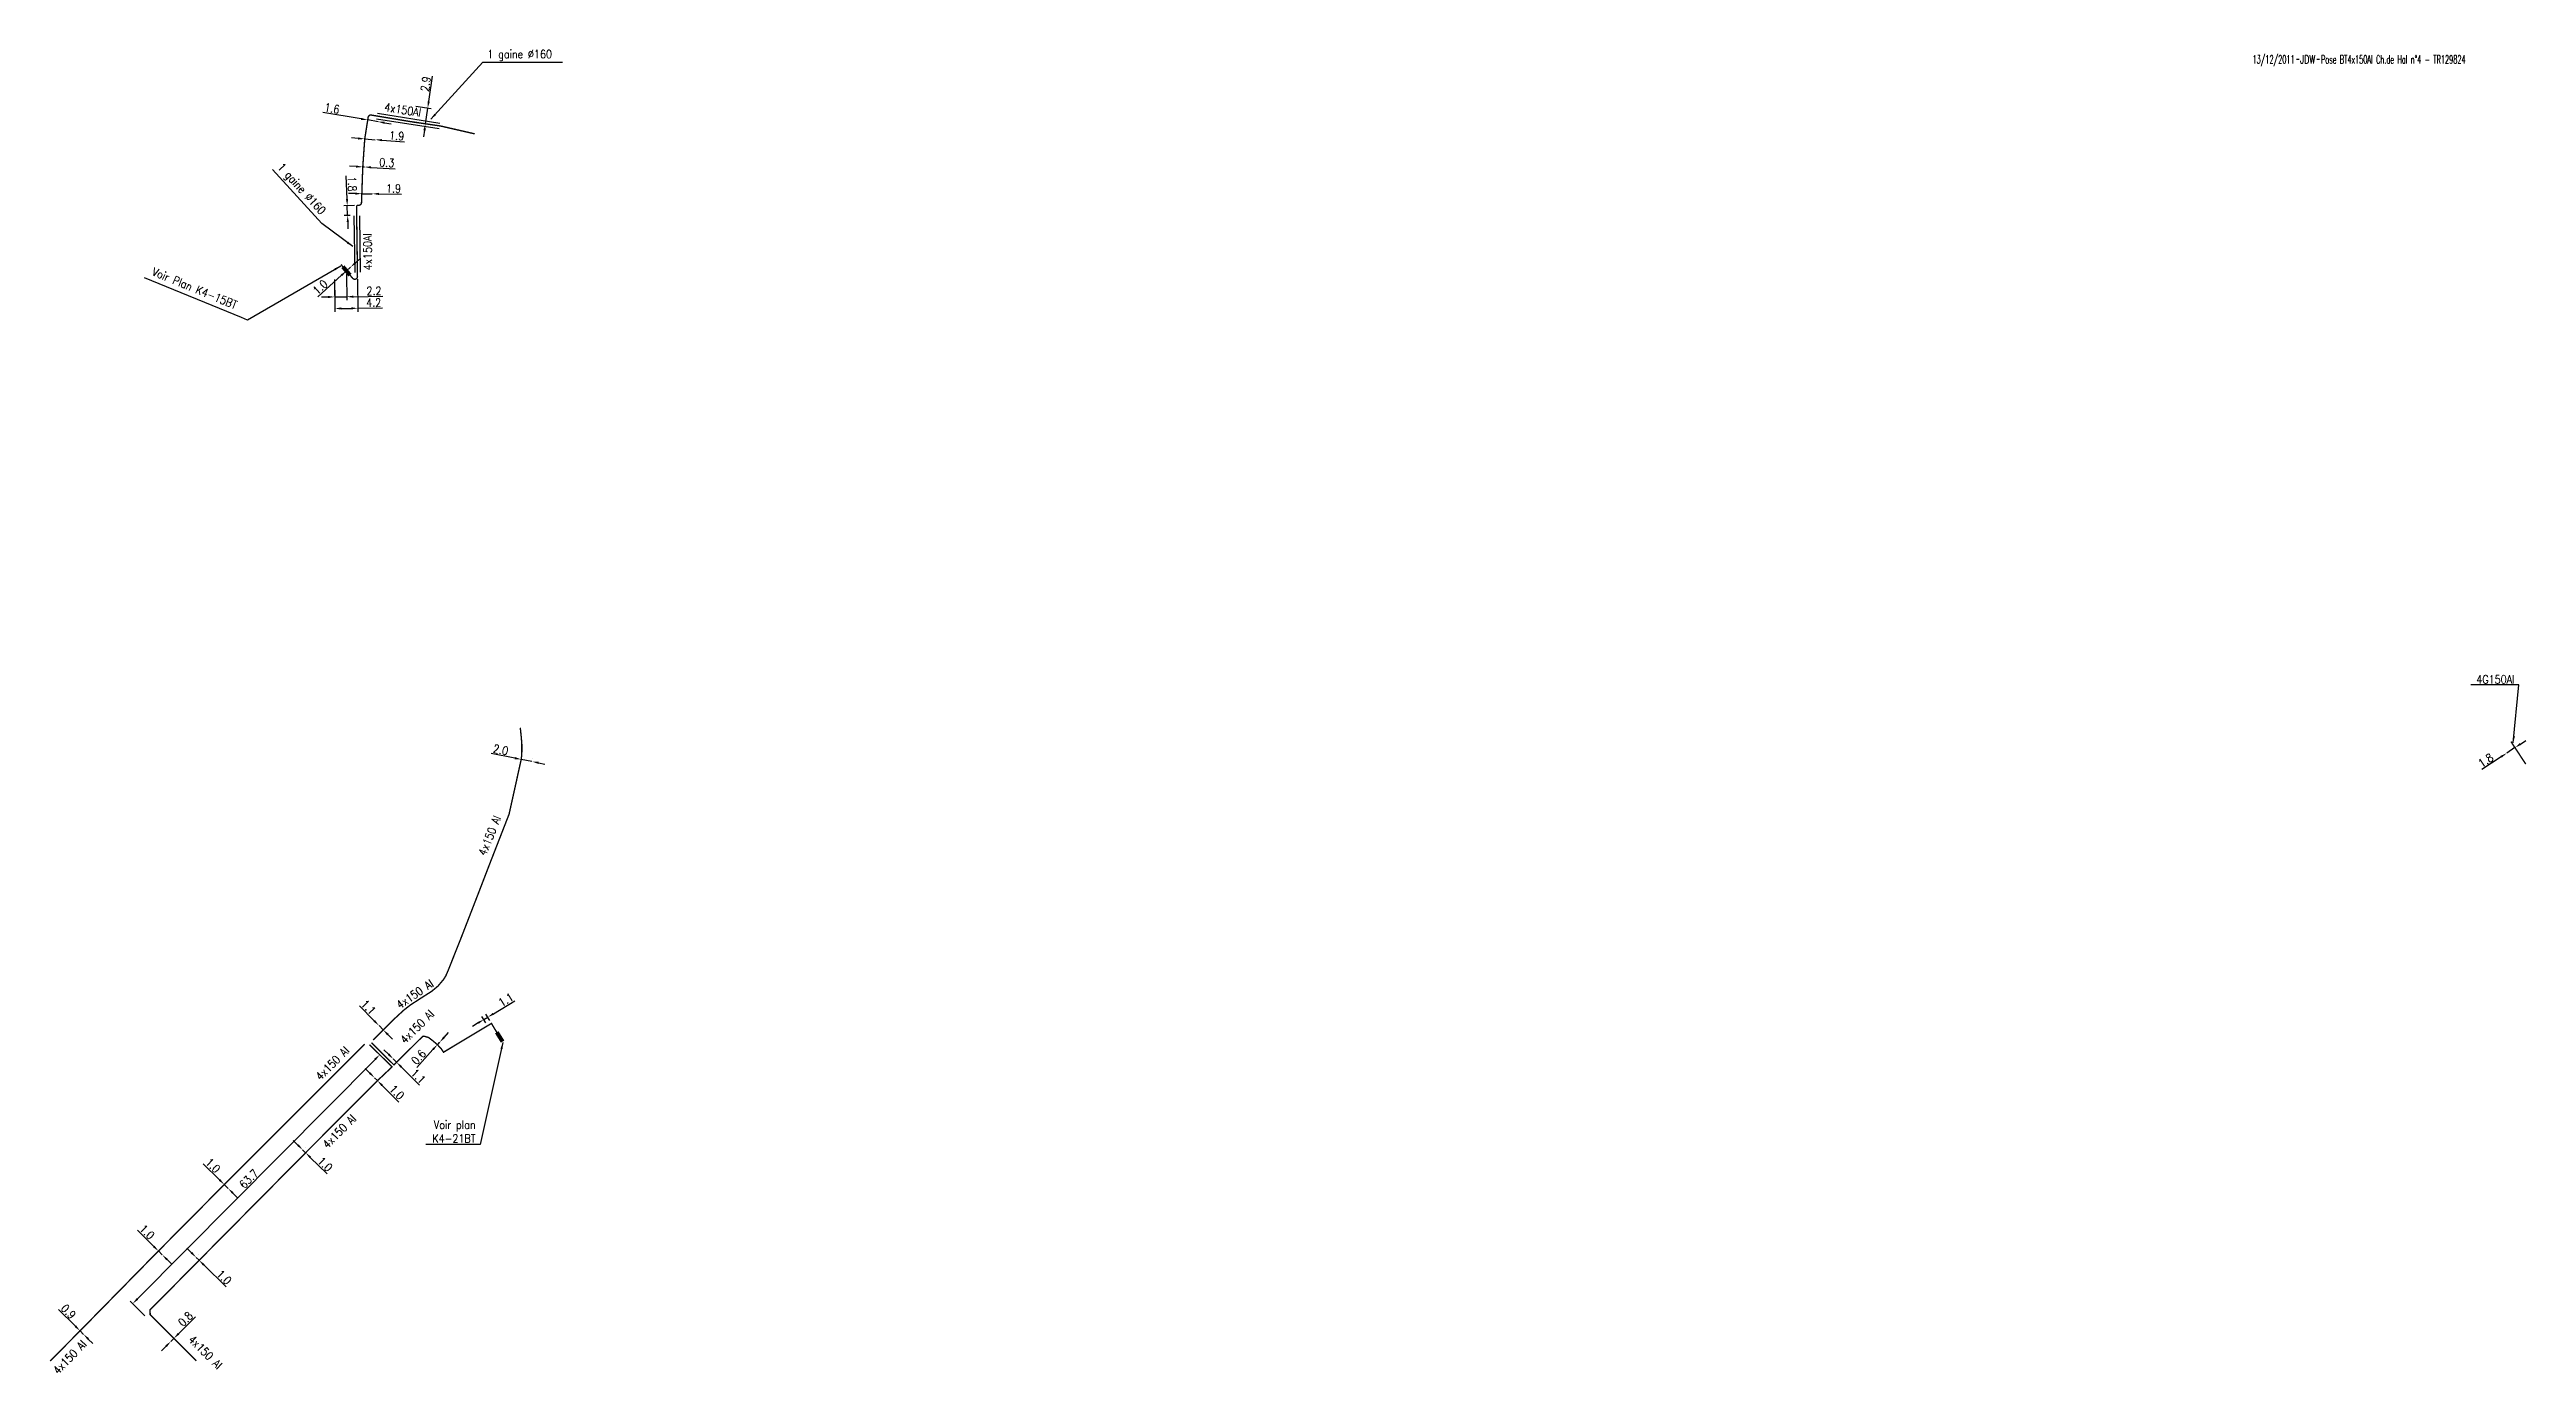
# Model space of a CAD drawing. Header units: millimetres. Extents: x 146511 to 147000, y 143998 to 145000.
# Drawn here: x 146550.1 to 147000.1, y 143997.9 to 144238.2 of the extents above; entities that cross this region are included whole.
import ezdxf
from ezdxf.enums import TextEntityAlignment as Align

# ---------------------------------------------------------------- set-up
doc = ezdxf.new("R2010")
doc.units = ezdxf.units.MM
doc.header["$MEASUREMENT"] = 0
doc.header["$PDMODE"] = 34
doc.linetypes.add('B_ST_AL', pattern=[2000, 1000, 1000])
doc.layers.get('0').update_dxf_attribs({"linetype": 'CONTINUOUS'})
doc.layers.get('DEFPOINTS').update_dxf_attribs({"linetype": 'CONTINUOUS'})
for name, color, linetype in [('B_100', 3, 'CONTINUOUS'), ('B_110', 1, 'CONTINUOUS'), ('B_300', 7, 'CONTINUOUS'), ('B_400', 7, 'CONTINUOUS')]:
    doc.layers.add(name, color=color, linetype=linetype)
doc.styles.get("Standard").update_dxf_attribs({"font": 'romans.shx', "width": 0.85})
doc.dimstyles.get("Standard").update_dxf_attribs({"dimtxt": 1.5, "dimasz": 1.2, "dimexe": 0.625, "dimexo": 0.625, "dimgap": 0.25, "dimtad": 1, "dimdec": 1, "dimzin": 0, "dimdsep": 46, "dimtxsty": 'Standard', "dimcen": -0.5, "dimadec": 0, "dimazin": 0, "dimtfac": 1, "dimtdec": 1, "dimtmove": 0, "dimatfit": 3, "dimfxl": 1, "dimtolj": 1, "dimtzin": 0, "dimarcsym": 0})

msp = doc.modelspace()

# ---------------------------------------------------------------- texts
at = {"layer": 'B_100', "linetype": 'Continuous', "width": 0.85}
for rotation, p in [(351.0026, (146614.25, 144227.27)), (90.7514, (146607.87, 144201.48))]:
    msp.add_text('4x150Al', height=1.5, rotation=rotation, dxfattribs=at).set_placement(p, align=Align.MIDDLE)
at = {"layer": 'B_100', "linetype": 'Continuous', "insert": (146568.82, 144197.96), "char_height": 1.5, "attachment_point": 4, "rotation": 337.7237}
msp.add_mtext('\\A1;Voir Plan K4-15BT', dxfattribs=at)
at = {"layer": 'B_100', "linetype": 'Continuous', "insert": (146997.95, 144123.05), "char_height": 1.5, "attachment_point": 9}
msp.add_mtext('\\A1;4G150Al', dxfattribs=at)
at = {"layer": 'B_110', "linetype": 'Continuous', "width": 0.85}
for rotation, p in [(68.1472, (146630.05, 144095.44)), (34.5696, (146616.44, 144066.63)), (44.6017, (146616.87, 144060.71)), (44.9552, (146601.46, 144054.06)), (45.0634, (146602.72, 144041.69)), (45.73, (146553.72, 144000.68)), (315.0121, (146578.39, 144001.59))]:
    msp.add_text('4x150 Al', height=1.5, rotation=rotation, dxfattribs=at).set_placement(p, align=Align.MIDDLE)
at = {"layer": 'B_300', "linetype": 'Continuous', "insert": (146627.48, 144039.65), "char_height": 1.5, "attachment_point": 9}
msp.add_mtext('\\A1;Voir plan\\PK4-21BT', dxfattribs=at)
at = {"layer": 'B_400', "linetype": 'Continuous', "insert": (146629.61, 144237.14), "char_height": 1.5, "attachment_point": 4}
msp.add_mtext('\\A1;1 gaine %%C160', dxfattribs=at)
at = {"layer": 'B_400', "linetype": 'Continuous', "insert": (146591.74, 144217.1), "char_height": 1.5, "attachment_point": 4, "rotation": 312.4236}
msp.add_mtext('\\A1;1 gaine %%C160', dxfattribs=at)

# ---------------------------------------------------------------- blocks, each defined once
blk = doc.blocks.new('*D2')
at = {"layer": 'B_110', "color": 0, "linetype": 'Continuous', "lineweight": -2}
for p, q in [((146573.51, 144004.94), (146576.6, 144008.03)), ((146571.25, 144002.68), (146570.4, 144001.83)), ((146572.09, 144003.53), (146572.66, 144004.09))]:
    blk.add_line(p, q, dxfattribs=at)
at = {"layer": 'B_110', "color": 0, "linetype": 'Continuous'}
for points in [[(146571.1, 144002.82), (146571.39, 144002.54), (146572.09, 144003.53)], [(146573.37, 144005.08), (146573.65, 144004.8), (146572.66, 144004.09)]]:
    blk.add_solid(points, dxfattribs=at)
at = {"layer": 'DEFPOINTS', "color": 0, "linetype": 'Continuous'}
for p in [(146572.09, 144003.53), (146572.66, 144004.09), (146572.66, 144004.09)]:
    blk.add_point(p, dxfattribs=at)
at = {"layer": 'B_110', "color": 0, "linetype": 'Continuous', "insert": (146574.77, 144007.62), "char_height": 1.5, "attachment_point": 5, "rotation": 45.0121}
blk.add_mtext('\\A1;0.8', dxfattribs=at)
blk = doc.blocks.new('*D3')
at = {"layer": 'B_110', "color": 0, "linetype": 'Continuous', "lineweight": -2}
for p, q in [((146575.86, 144019.65), (146575.01, 144020.49)), ((146576.71, 144018.8), (146577.25, 144018.28)), ((146577.15, 144019.25), (146577.15, 144019.25)), ((146578.1, 144017.43), (146582.14, 144013.43))]:
    blk.add_line(p, q, dxfattribs=at)
at = {"layer": 'B_110', "color": 0, "linetype": 'Continuous'}
for points in [[(146576, 144019.79), (146575.72, 144019.51), (146576.71, 144018.8)], [(146578.24, 144017.58), (146577.96, 144017.29), (146577.25, 144018.28)]]:
    blk.add_solid(points, dxfattribs=at)
at = {"layer": 'DEFPOINTS', "color": 0, "linetype": 'Continuous'}
for p in [(146576.71, 144018.8), (146576.71, 144018.8), (146577.25, 144018.28)]:
    blk.add_point(p, dxfattribs=at)
at = {"layer": 'B_110', "color": 0, "linetype": 'Continuous', "insert": (146581.78, 144015.2), "char_height": 1.5, "attachment_point": 5, "rotation": 315.2991}
blk.add_mtext('\\A1;1.0', dxfattribs=at)
blk = doc.blocks.new('*D4')
at = {"layer": 'B_110', "color": 0, "linetype": 'Continuous', "lineweight": -2}
for p, q in [((146595.21, 144039.19), (146594.36, 144040.04)), ((146596.06, 144038.35), (146596.6, 144037.82)), ((146596.5, 144038.79), (146596.5, 144038.79)), ((146597.45, 144036.98), (146600.49, 144033.97))]:
    blk.add_line(p, q, dxfattribs=at)
at = {"layer": 'B_110', "color": 0, "linetype": 'Continuous'}
for points in [[(146595.35, 144039.34), (146595.07, 144039.05), (146596.06, 144038.35)], [(146597.59, 144037.12), (146597.31, 144036.84), (146596.6, 144037.82)]]:
    blk.add_solid(points, dxfattribs=at)
at = {"layer": 'DEFPOINTS', "color": 0, "linetype": 'Continuous'}
for p in [(146596.06, 144038.35), (146596.06, 144038.35), (146596.6, 144037.82)]:
    blk.add_point(p, dxfattribs=at)
at = {"layer": 'B_110', "color": 0, "linetype": 'Continuous', "insert": (146600.13, 144035.73), "char_height": 1.5, "attachment_point": 5, "rotation": 315.2991}
blk.add_mtext('\\A1;1.0', dxfattribs=at)
blk = doc.blocks.new('*D5')
at = {"layer": 'B_110', "color": 0, "linetype": 'Continuous', "lineweight": -2}
for p, q in [((146608.27, 144052.28), (146607.42, 144053.13)), ((146609.12, 144051.44), (146609.65, 144050.91)), ((146610.5, 144050.06), (146613.53, 144047.03))]:
    blk.add_line(p, q, dxfattribs=at)
at = {"layer": 'B_110', "color": 0, "linetype": 'Continuous'}
for points in [[(146608.41, 144052.42), (146608.13, 144052.14), (146609.12, 144051.44)], [(146610.64, 144050.2), (146610.36, 144049.92), (146609.65, 144050.91)]]:
    blk.add_solid(points, dxfattribs=at)
at = {"layer": 'DEFPOINTS', "color": 0, "linetype": 'Continuous'}
for p in [(146609.12, 144051.44), (146609.12, 144051.44), (146609.65, 144050.91)]:
    blk.add_point(p, dxfattribs=at)
at = {"layer": 'B_110', "color": 0, "linetype": 'Continuous', "insert": (146613.18, 144048.8), "char_height": 1.5, "attachment_point": 5, "rotation": 315.0588}
blk.add_mtext('\\A1;1.0', dxfattribs=at)
blk = doc.blocks.new('*D6')
at = {"layer": 'B_110', "color": 0, "linetype": 'Continuous', "lineweight": -2}
for p, q in [((146609.22, 144054.77), (146566.03, 144011.27)), ((146567.41, 144008.21), (146564.74, 144010.85))]:
    blk.add_line(p, q, dxfattribs=at)
at = {"layer": 'B_110', "color": 0, "linetype": 'Continuous'}
for points in [[(146609.07, 144054.91), (146609.36, 144054.63), (146610.06, 144055.62)], [(146565.89, 144011.41), (146566.17, 144011.12), (146565.19, 144010.41)]]:
    blk.add_solid(points, dxfattribs=at)
at = {"layer": 'DEFPOINTS', "color": 0, "linetype": 'Continuous'}
for p in [(146610.06, 144055.62), (146565.19, 144010.41), (146567.85, 144007.77)]:
    blk.add_point(p, dxfattribs=at)
at = {"layer": 'B_110', "color": 0, "linetype": 'Continuous', "insert": (146586.28, 144033.08), "char_height": 1.5, "attachment_point": 5, "rotation": 45.2128}
blk.add_mtext('\\A1;63.7', dxfattribs=at)
blk = doc.blocks.new('*D7')
at = {"layer": 'B_110', "color": 0, "linetype": 'Continuous', "lineweight": -2}
for p, q in [((146554.76, 144006.31), (146551.7, 144009.34)), ((146556.25, 144004.83), (146555.61, 144005.46)), ((146557.1, 144003.98), (146557.95, 144003.14))]:
    blk.add_line(p, q, dxfattribs=at)
at = {"layer": 'B_110', "color": 0, "linetype": 'Continuous'}
for points in [[(146554.9, 144006.45), (146554.62, 144006.17), (146555.61, 144005.46)], [(146557.24, 144004.13), (146556.96, 144003.84), (146556.25, 144004.83)]]:
    blk.add_solid(points, dxfattribs=at)
at = {"layer": 'DEFPOINTS', "color": 0, "linetype": 'Continuous'}
for p in [(146555.61, 144005.46), (146556.25, 144004.83), (146556.25, 144004.83)]:
    blk.add_point(p, dxfattribs=at)
at = {"layer": 'B_110', "color": 0, "linetype": 'Continuous', "insert": (146553.5, 144008.96), "char_height": 1.5, "attachment_point": 5, "rotation": 315.2439}
blk.add_mtext('\\A1;0.9', dxfattribs=at)
blk = doc.blocks.new('*D8')
at = {"layer": 'B_110', "color": 0, "linetype": 'Continuous', "lineweight": -2}
for p, q in [((146569, 144020.81), (146566.02, 144023.76)), ((146570.56, 144019.26), (146569.85, 144019.97)), ((146571.41, 144018.42), (146572.26, 144017.57))]:
    blk.add_line(p, q, dxfattribs=at)
at = {"layer": 'B_110', "color": 0, "linetype": 'Continuous'}
for points in [[(146569.14, 144020.95), (146568.85, 144020.67), (146569.85, 144019.97)], [(146571.55, 144018.56), (146571.27, 144018.27), (146570.56, 144019.26)]]:
    blk.add_solid(points, dxfattribs=at)
at = {"layer": 'DEFPOINTS', "color": 0, "linetype": 'Continuous'}
for p in [(146569.85, 144019.97), (146570.56, 144019.26), (146570.56, 144019.26)]:
    blk.add_point(p, dxfattribs=at)
at = {"layer": 'B_110', "color": 0, "linetype": 'Continuous', "insert": (146567.79, 144023.42), "char_height": 1.5, "attachment_point": 5, "rotation": 315.2439}
blk.add_mtext('\\A1;1.0', dxfattribs=at)
blk = doc.blocks.new('*D9')
at = {"layer": 'B_110', "color": 0, "linetype": 'Continuous', "lineweight": -2}
for p, q in [((146580.96, 144032.88), (146577.99, 144035.83)), ((146582.53, 144031.33), (146581.82, 144032.04)), ((146583.38, 144030.49), (146584.23, 144029.64))]:
    blk.add_line(p, q, dxfattribs=at)
at = {"layer": 'B_110', "color": 0, "linetype": 'Continuous'}
for points in [[(146581.1, 144033.02), (146580.82, 144032.74), (146581.82, 144032.04)], [(146583.52, 144030.63), (146583.24, 144030.35), (146582.53, 144031.33)]]:
    blk.add_solid(points, dxfattribs=at)
at = {"layer": 'DEFPOINTS', "color": 0, "linetype": 'Continuous'}
for p in [(146581.82, 144032.04), (146582.53, 144031.33), (146582.53, 144031.33)]:
    blk.add_point(p, dxfattribs=at)
at = {"layer": 'B_110', "color": 0, "linetype": 'Continuous', "insert": (146579.75, 144035.49), "char_height": 1.5, "attachment_point": 5, "rotation": 315.2439}
blk.add_mtext('\\A1;1.0', dxfattribs=at)
blk = doc.blocks.new('*D10')
at = {"layer": 'B_110', "color": 0, "linetype": 'Continuous', "lineweight": -2}
for p, q in [((146609.08, 144061.76), (146606.39, 144064.48)), ((146610.7, 144060.13), (146609.93, 144060.91)), ((146611.55, 144059.28), (146612.39, 144058.42))]:
    blk.add_line(p, q, dxfattribs=at)
at = {"layer": 'B_110', "color": 0, "linetype": 'Continuous'}
for points in [[(146609.22, 144061.9), (146608.94, 144061.62), (146609.93, 144060.91)], [(146611.69, 144059.42), (146611.41, 144059.13), (146610.7, 144060.13)]]:
    blk.add_solid(points, dxfattribs=at)
at = {"layer": 'DEFPOINTS', "color": 0, "linetype": 'Continuous'}
for p in [(146609.93, 144060.91), (146609.93, 144060.91), (146610.7, 144060.13)]:
    blk.add_point(p, dxfattribs=at)
at = {"layer": 'B_110', "color": 0, "linetype": 'Continuous', "insert": (146608.02, 144064.25), "char_height": 1.5, "attachment_point": 5, "rotation": 314.7668}
blk.add_mtext('\\A1;1.1', dxfattribs=at)
blk = doc.blocks.new('*D11')
at = {"layer": 'B_110', "color": 0, "linetype": 'Continuous', "lineweight": -2}
for p, q in [((146611.68, 144055.7), (146610.83, 144056.54)), ((146612.53, 144054.85), (146613.13, 144054.25)), ((146612.08, 144054.41), (146612.08, 144054.41)), ((146612.69, 144053.81), (146612.69, 144053.81)), ((146613.98, 144053.4), (146617.29, 144050.09))]:
    blk.add_line(p, q, dxfattribs=at)
at = {"layer": 'B_110', "color": 0, "linetype": 'Continuous'}
for points in [[(146611.82, 144055.84), (146611.54, 144055.55), (146612.53, 144054.85)], [(146614.12, 144053.54), (146613.84, 144053.26), (146613.13, 144054.25)]]:
    blk.add_solid(points, dxfattribs=at)
at = {"layer": 'DEFPOINTS', "color": 0, "linetype": 'Continuous'}
for p in [(146612.53, 144054.85), (146612.53, 144054.85), (146613.13, 144054.25)]:
    blk.add_point(p, dxfattribs=at)
at = {"layer": 'B_110', "color": 0, "linetype": 'Continuous', "insert": (146617.07, 144051.72), "char_height": 1.5, "attachment_point": 5, "rotation": 315.0588}
blk.add_mtext('\\A1;1.1', dxfattribs=at)
blk = doc.blocks.new('*D12')
at = {"layer": 'B_110', "color": 0, "linetype": 'Continuous', "lineweight": -2}
for p, q in [((146621.76, 144058.78), (146622.56, 144059.66)), ((146619.73, 144056.56), (146616.79, 144053.33)), ((146620.95, 144057.89), (146620.54, 144057.45))]:
    blk.add_line(p, q, dxfattribs=at)
at = {"layer": 'B_110', "color": 0, "linetype": 'Continuous'}
for points in [[(146619.59, 144056.7), (146619.88, 144056.43), (146620.54, 144057.45)], [(146621.61, 144058.91), (146621.9, 144058.64), (146620.95, 144057.89)]]:
    blk.add_solid(points, dxfattribs=at)
at = {"layer": 'DEFPOINTS', "color": 0, "linetype": 'Continuous'}
for p in [(146620.54, 144057.45), (146620.95, 144057.89), (146620.95, 144057.89)]:
    blk.add_point(p, dxfattribs=at)
at = {"layer": 'B_110', "color": 0, "linetype": 'Continuous', "insert": (146617.12, 144055.18), "char_height": 1.5, "attachment_point": 5, "rotation": 47.6468}
blk.add_mtext('\\A1;0.6', dxfattribs=at)
blk = doc.blocks.new('*D13')
at = {"layer": 'B_110', "color": 0, "linetype": 'Continuous', "lineweight": -2}
for p, q in [((146630.72, 144063.06), (146634.62, 144065.41)), ((146627.93, 144061.39), (146626.9, 144060.77)), ((146629.32, 144061.4), (146628.64, 144062.54)), ((146628.96, 144062), (146629.69, 144062.44)), ((146630.05, 144061.84), (146629.37, 144062.98))]:
    blk.add_line(p, q, dxfattribs=at)
at = {"layer": 'B_110', "color": 0, "linetype": 'Continuous'}
for points in [[(146627.83, 144061.56), (146628.03, 144061.21), (146628.96, 144062)], [(146630.62, 144063.23), (146630.82, 144062.89), (146629.69, 144062.44)]]:
    blk.add_solid(points, dxfattribs=at)
at = {"layer": 'DEFPOINTS', "color": 0, "linetype": 'Continuous'}
for p in [(146628.96, 144062), (146629.64, 144060.87), (146630.37, 144061.31)]:
    blk.add_point(p, dxfattribs=at)
at = {"layer": 'B_110', "color": 0, "linetype": 'Continuous', "insert": (146632.98, 144065.59), "char_height": 1.5, "attachment_point": 5, "rotation": 30.9968}
blk.add_mtext('\\A1;1.1', dxfattribs=at)
blk = doc.blocks.new('B_300_03')
at = {"color": 0, "linetype": 'Continuous'}
blk.add_solid([(-1, 0.375), (-1, -0.375), (1, 0.375), (1, -0.375)], dxfattribs=at)
at = {"color": 0, "linetype": 'Continuous', "width": 0.75, "flags": 3}
for tag, p in [('DEF_LEG', (0, -4.25)), ('DEF_COUP', (0, -6.75)), ('DEF_TYPE', (0, -9.25))]:
    blk.add_attdef(tag, text='', height=1.2, dxfattribs=at).set_placement(p, align=Align.MIDDLE)
blk = doc.blocks.new('*D14')
at = {"layer": 'B_110', "color": 0, "linetype": 'Continuous', "lineweight": -2}
for p, q in [((146634.59, 144109.5), (146630.3, 144110.35)), ((146637.73, 144108.88), (146635.77, 144109.27)), ((146635.89, 144109.88), (146635.89, 144109.88)), ((146637.85, 144109.49), (146637.85, 144109.49)), ((146638.91, 144108.65), (146640.08, 144108.41))]:
    blk.add_line(p, q, dxfattribs=at)
at = {"layer": 'B_110', "color": 0, "linetype": 'Continuous'}
for points in [[(146634.63, 144109.7), (146634.55, 144109.3), (146635.77, 144109.27)], [(146638.95, 144108.84), (146638.87, 144108.45), (146637.73, 144108.88)]]:
    blk.add_solid(points, dxfattribs=at)
at = {"layer": 'DEFPOINTS', "color": 0, "linetype": 'Continuous'}
for p in [(146635.77, 144109.27), (146637.73, 144108.88), (146637.73, 144108.88)]:
    blk.add_point(p, dxfattribs=at)
at = {"layer": 'B_110', "color": 0, "linetype": 'Continuous', "insert": (146632.05, 144111.02), "char_height": 1.5, "attachment_point": 5, "rotation": 348.8033}
blk.add_mtext('\\A1;2.0', dxfattribs=at)
blk = doc.blocks.new('*D15')
at = {"layer": 'B_100', "color": 0, "linetype": 'Continuous', "lineweight": -2}
for p, q in [((146995.53, 144109.74), (146992.03, 144107.42)), ((146998.03, 144111.4), (146996.53, 144110.4)), ((146999.03, 144112.06), (147000.03, 144112.72))]:
    blk.add_line(p, q, dxfattribs=at)
at = {"layer": 'B_100', "color": 0, "linetype": 'Continuous'}
for points in [[(146995.42, 144109.91), (146995.64, 144109.57), (146996.53, 144110.4)], [(146998.92, 144112.23), (146999.14, 144111.89), (146998.03, 144111.4)]]:
    blk.add_solid(points, dxfattribs=at)
at = {"layer": 'DEFPOINTS', "color": 0, "linetype": 'Continuous'}
for p in [(146996.53, 144110.4), (146996.53, 144110.4), (146998.03, 144111.4)]:
    blk.add_point(p, dxfattribs=at)
at = {"layer": 'B_100', "color": 0, "linetype": 'Continuous', "insert": (146992.73, 144109.08), "char_height": 1.5, "attachment_point": 5, "rotation": 33.5439}
blk.add_mtext('\\A1;1.8', dxfattribs=at)
blk = doc.blocks.new('*D80')
at = {"layer": 'B_100', "color": 0, "linetype": 'Continuous', "lineweight": -2}
for p, q in [((146618.96, 144228.78), (146619.63, 144233.35)), ((146616.61, 144227.91), (146619.4, 144227.5)), ((146618.36, 144224.73), (146618.78, 144227.59)), ((146616.24, 144225.04), (146618.98, 144224.64)), ((146618.19, 144223.54), (146618.02, 144222.35))]:
    blk.add_line(p, q, dxfattribs=at)
at = {"layer": 'B_100', "color": 0, "linetype": 'Continuous'}
for points in [[(146618.76, 144228.81), (146619.16, 144228.75), (146618.78, 144227.59)], [(146617.99, 144223.57), (146618.39, 144223.51), (146618.36, 144224.73)]]:
    blk.add_solid(points, dxfattribs=at)
at = {"layer": 'DEFPOINTS', "color": 0, "linetype": 'Continuous'}
for p in [(146615.99, 144228), (146618.78, 144227.59), (146615.62, 144225.13)]:
    blk.add_point(p, dxfattribs=at)
at = {"layer": 'B_100', "color": 0, "linetype": 'Continuous', "insert": (146618.41, 144231.96), "char_height": 1.5, "attachment_point": 5, "rotation": 81.679}
blk.add_mtext('\\A1;2.9', dxfattribs=at)
blk = doc.blocks.new('*D81')
at = {"layer": 'B_100', "color": 0, "linetype": 'Continuous', "lineweight": -2}
for p, q in [((146606.15, 144222.06), (146604.95, 144222.15)), ((146607.34, 144221.98), (146609.24, 144221.84)), ((146610.43, 144221.75), (146614.55, 144221.45))]:
    blk.add_line(p, q, dxfattribs=at)
at = {"layer": 'B_100', "color": 0, "linetype": 'Continuous'}
for points in [[(146606.16, 144222.26), (146606.13, 144221.86), (146607.34, 144221.98)], [(146610.45, 144221.95), (146610.42, 144221.55), (146609.24, 144221.84)]]:
    blk.add_solid(points, dxfattribs=at)
at = {"layer": 'DEFPOINTS', "color": 0, "linetype": 'Continuous'}
for p in [(146607.34, 144221.98), (146609.24, 144221.84), (146609.24, 144221.84)]:
    blk.add_point(p, dxfattribs=at)
at = {"layer": 'B_100', "color": 0, "linetype": 'Continuous', "insert": (146613.16, 144222.55), "char_height": 1.5, "attachment_point": 5, "rotation": 355.8249}
blk.add_mtext('\\A1;1.9', dxfattribs=at)
blk = doc.blocks.new('*D82')
at = {"layer": 'B_100', "color": 0, "linetype": 'Continuous', "lineweight": -2}
for p, q in [((146605.78, 144216.96), (146604.58, 144217.02)), ((146606.98, 144216.89), (146607.28, 144216.88)), ((146608.48, 144216.81), (146612.88, 144216.57))]:
    blk.add_line(p, q, dxfattribs=at)
at = {"layer": 'B_100', "color": 0, "linetype": 'Continuous'}
for points in [[(146605.79, 144217.16), (146605.77, 144216.76), (146606.98, 144216.89)], [(146608.49, 144217.01), (146608.47, 144216.61), (146607.28, 144216.88)]]:
    blk.add_solid(points, dxfattribs=at)
at = {"layer": 'DEFPOINTS', "color": 0, "linetype": 'Continuous'}
for p in [(146606.98, 144216.89), (146607.28, 144216.88), (146607.28, 144216.88)]:
    blk.add_point(p, dxfattribs=at)
at = {"layer": 'B_100', "color": 0, "linetype": 'Continuous', "insert": (146611.35, 144217.66), "char_height": 1.5, "attachment_point": 5, "rotation": 356.9159}
blk.add_mtext('\\A1;0.3', dxfattribs=at)
blk = doc.blocks.new('*D83')
at = {"layer": 'B_100', "color": 0, "linetype": 'Continuous', "lineweight": -2}
for p, q in [((146605.61, 144212.04), (146604.41, 144212.06)), ((146606.81, 144212.03), (146608.7, 144212.01)), ((146609.9, 144211.99), (146614.03, 144211.94))]:
    blk.add_line(p, q, dxfattribs=at)
at = {"layer": 'B_100', "color": 0, "linetype": 'Continuous'}
for points in [[(146605.61, 144212.24), (146605.6, 144211.84), (146606.81, 144212.03)], [(146609.91, 144212.19), (146609.9, 144211.79), (146608.7, 144212.01)]]:
    blk.add_solid(points, dxfattribs=at)
at = {"layer": 'DEFPOINTS', "color": 0, "linetype": 'Continuous'}
for p in [(146606.81, 144212.03), (146608.7, 144212.01), (146608.7, 144212.01)]:
    blk.add_point(p, dxfattribs=at)
at = {"layer": 'B_100', "color": 0, "linetype": 'Continuous', "insert": (146612.58, 144212.96), "char_height": 1.5, "attachment_point": 5, "rotation": 359.3204}
blk.add_mtext('\\A1;1.9', dxfattribs=at)
blk = doc.blocks.new('*D84')
at = {"layer": 'B_100', "color": 0, "linetype": 'Continuous', "lineweight": -2}
for p, q in [((146601.83, 144196.43), (146601.9, 144190.54)), ((146606.03, 144196.49), (146606.1, 144190.59)), ((146603.1, 144191.18), (146604.9, 144191.2)), ((146606.09, 144191.22), (146610.56, 144191.27))]:
    blk.add_line(p, q, dxfattribs=at)
at = {"layer": 'B_100', "color": 0, "linetype": 'Continuous'}
for points in [[(146603.09, 144191.38), (146603.1, 144190.98), (146601.9, 144191.16)], [(146604.89, 144191.4), (146604.9, 144191), (146606.09, 144191.22)]]:
    blk.add_solid(points, dxfattribs=at)
at = {"layer": 'DEFPOINTS', "color": 0, "linetype": 'Continuous'}
for p in [(146601.82, 144197.06), (146606.02, 144197.11), (146601.9, 144191.16)]:
    blk.add_point(p, dxfattribs=at)
at = {"layer": 'B_100', "color": 0, "linetype": 'Continuous', "insert": (146608.96, 144192.25), "char_height": 1.5, "attachment_point": 5, "rotation": 0.7514}
blk.add_mtext('\\A1;4.2', dxfattribs=at)
blk = doc.blocks.new('GIS_MODF')
at = {"color": 0, "linetype": 'Continuous', "flags": 128}
for points in [[(-2.18, -0.01), (-1.68, -0.01)], [(1.52, -0.01), (2.02, -0.01)]]:
    blk.add_lwpolyline(points, dxfattribs=at)
at = {"color": 0, "linetype": 'Continuous', "width": 0.5}
blk.add_attdef('DATE', text='', height=1.5, dxfattribs=at).set_placement((-2.5, -0.8), align=Align.RIGHT)
at = {"color": 0, "linetype": 'Continuous', "width": 1.771291}
blk.add_attdef('USER', text='', height=1.5, dxfattribs=at).set_placement((-1.51, -0.8), (1.28, -0.8), align=Align.FIT)
at = {"color": 0, "linetype": 'Continuous', "width": 0.5}
blk.add_attdef('DESC', (2.29, -0.8), '', height=1.5, dxfattribs=at)
blk = doc.blocks.new('*D86')
at = {"layer": 'B_300', "color": 0, "linetype": 'Continuous', "lineweight": -2}
for p, q in [((146601.83, 144196.43), (146601.88, 144192.65)), ((146604.01, 144197.38), (146604.08, 144192.68)), ((146600.67, 144193.26), (146599.47, 144193.25)), ((146601.87, 144193.28), (146604.07, 144193.31)), ((146605.27, 144193.32), (146610.62, 144193.39))]:
    blk.add_line(p, q, dxfattribs=at)
at = {"layer": 'B_300', "color": 0, "linetype": 'Continuous'}
for points in [[(146600.67, 144193.46), (146600.67, 144193.06), (146601.87, 144193.28)], [(146605.26, 144193.52), (146605.27, 144193.12), (146604.07, 144193.31)]]:
    blk.add_solid(points, dxfattribs=at)
at = {"layer": 'DEFPOINTS', "color": 0, "linetype": 'Continuous'}
for p in [(146601.82, 144197.06), (146604.01, 144198), (146601.87, 144193.28)]:
    blk.add_point(p, dxfattribs=at)
at = {"layer": 'B_300', "color": 0, "linetype": 'Continuous', "insert": (146609.02, 144194.37), "char_height": 1.5, "attachment_point": 5, "rotation": 0.7514}
blk.add_mtext('\\A1;2.2', dxfattribs=at)
blk = doc.blocks.new('*D111')
at = {"layer": 'B_100', "color": 0, "linetype": 'Continuous', "lineweight": -2}
for p, q in [((146604.12, 144211.06), (146603.99, 144215.25)), ((146605.47, 144209.9), (146603.54, 144209.84)), ((146604.69, 144208.08), (146603.59, 144208.04)), ((146604.22, 144208.06), (146604.16, 144209.86)), ((146604.26, 144206.86), (146604.29, 144205.66))]:
    blk.add_line(p, q, dxfattribs=at)
at = {"layer": 'B_100', "color": 0, "linetype": 'Continuous'}
for points in [[(146604.32, 144211.07), (146603.92, 144211.06), (146604.16, 144209.86)], [(146604.46, 144206.87), (146604.06, 144206.86), (146604.22, 144208.06)]]:
    blk.add_solid(points, dxfattribs=at)
at = {"layer": 'DEFPOINTS', "color": 0, "linetype": 'Continuous'}
for p in [(146604.22, 144208.06), (146605.32, 144208.1), (146606.1, 144209.92)]:
    blk.add_point(p, dxfattribs=at)
at = {"layer": 'B_100', "color": 0, "linetype": 'Continuous', "insert": (146605.04, 144213.79), "char_height": 1.5, "attachment_point": 5, "rotation": 271.8}
blk.add_mtext('\\A1;1.8', dxfattribs=at)
blk = doc.blocks.new('*D112')
at = {"layer": 'B_100', "color": 0, "linetype": 'Continuous', "lineweight": -2}
for p, q in [((146606.69, 144225.62), (146599.75, 144226.78)), ((146609.75, 144225.1), (146607.88, 144225.42)), ((146610.93, 144224.91), (146612.12, 144224.71))]:
    blk.add_line(p, q, dxfattribs=at)
at = {"layer": 'B_100', "color": 0, "linetype": 'Continuous'}
for points in [[(146606.73, 144225.81), (146606.66, 144225.42), (146607.88, 144225.42)], [(146610.97, 144225.1), (146610.9, 144224.71), (146609.75, 144225.1)]]:
    blk.add_solid(points, dxfattribs=at)
at = {"layer": 'DEFPOINTS', "color": 0, "linetype": 'Continuous'}
for p in [(146607.88, 144225.42), (146609.75, 144225.1), (146609.75, 144225.1)]:
    blk.add_point(p, dxfattribs=at)
at = {"layer": 'B_100', "color": 0, "linetype": 'Continuous', "insert": (146601.39, 144227.52), "char_height": 1.5, "attachment_point": 5, "rotation": 350.518}
blk.add_mtext('\\A1;1.6', dxfattribs=at)
blk = doc.blocks.new('*D113')
at = {"layer": 'B_300', "color": 0, "linetype": 'Continuous', "lineweight": -2}
for p, q in [((146605.64, 144199.48), (146606.53, 144200.28)), ((146603.11, 144197.2), (146598.8, 144193.31)), ((146604.75, 144198.67), (146604.01, 144198))]:
    blk.add_line(p, q, dxfattribs=at)
at = {"layer": 'B_300', "color": 0, "linetype": 'Continuous'}
for points in [[(146605.51, 144199.63), (146605.77, 144199.33), (146604.75, 144198.67)], [(146602.98, 144197.35), (146603.25, 144197.05), (146604.01, 144198)]]:
    blk.add_solid(points, dxfattribs=at)
at = {"layer": 'DEFPOINTS', "color": 0, "linetype": 'Continuous'}
for p in [(146604.01, 144198), (146604.75, 144198.67), (146604.75, 144198.67)]:
    blk.add_point(p, dxfattribs=at)
at = {"layer": 'B_300', "color": 0, "linetype": 'Continuous', "insert": (146599.24, 144195.05), "char_height": 1.5, "attachment_point": 5, "rotation": 42.0467}
blk.add_mtext('\\A1;1.0', dxfattribs=at)

# ---------------------------------------------------------------- dimensions: what is measured, and where the dimension line sits
at = {"layer": 'B_100', "linetype": 'Continuous'}
for base, p1, p2, angle, picture, middle in [((146618.78, 144227.59), (146615.62, 144225.13), (146615.99, 144228), 261.679, '*D80', (146619.4, 144231.81)), ((146609.24, 144221.84), (146607.34, 144221.98), (146609.24, 144221.84), 175.8249, '*D81', (146613.09, 144221.56)), ((146607.28, 144216.88), (146606.98, 144216.89), (146607.28, 144216.88), 176.9159, '*D82', (146611.3, 144216.66)), ((146604.22, 144208.06), (146606.1, 144209.92), (146605.32, 144208.1), 91.8, '*D111', (146604.04, 144213.76)), ((146608.7, 144212.01), (146606.81, 144212.03), (146608.7, 144212.01), 179.3204, '*D83', (146612.57, 144211.96)), ((146601.9, 144191.16), (146606.02, 144197.11), (146601.82, 144197.06), 0.7514, '*D84', (146608.97, 144191.25)), ((146996.53, 144110.4), (146998.03, 144111.4), (146996.53, 144110.4), 33.5439, '*D15', (146993.28, 144108.25))]:
    dim = msp.add_linear_dim(base=base, p1=p1, p2=p2, angle=angle, dimstyle='Standard', dxfattribs=at)
    dim.commit()
    dim.dimension.update_dxf_attribs({"geometry": picture, "text_midpoint": middle, "dimtype": 160})
dim = msp.add_linear_dim(base=(146609.75, 144225.1), p1=(146607.88, 144225.42), p2=(146609.75, 144225.1), angle=170.518, text='1.6', dimstyle='Standard', dxfattribs=at)
dim.commit()
dim.dimension.update_dxf_attribs({"geometry": '*D112', "text_midpoint": (146601.22, 144226.53), "dimtype": 160})
at = {"layer": 'B_110', "linetype": 'Continuous'}
for base, p1, p2, angle, picture, middle in [((146637.73, 144108.88), (146635.77, 144109.27), (146637.73, 144108.88), 168.8033, '*D14', (146631.86, 144110.04)), ((146609.93, 144060.91), (146610.7, 144060.13), (146609.93, 144060.91), 314.7668, '*D10', (146607.31, 144063.54)), ((146620.95, 144057.89), (146620.54, 144057.45), (146620.95, 144057.89), 227.6468, '*D12', (146617.86, 144054.5)), ((146565.19, 144010.41), (146610.06, 144055.62), (146567.85, 144007.77), 45.2128, '*D6', (146586.99, 144032.38)), ((146582.53, 144031.33), (146581.82, 144032.04), (146582.53, 144031.33), 135.2439, '*D9', (146579.05, 144034.78)), ((146570.56, 144019.26), (146569.85, 144019.97), (146570.56, 144019.26), 135.2439, '*D8', (146567.08, 144022.71)), ((146556.25, 144004.83), (146555.61, 144005.46), (146556.25, 144004.83), 135.2439, '*D7', (146552.8, 144008.25)), ((146572.66, 144004.09), (146572.09, 144003.53), (146572.66, 144004.09), 225.0121, '*D2', (146575.48, 144006.91))]:
    dim = msp.add_linear_dim(base=base, p1=p1, p2=p2, angle=angle, dimstyle='Standard', dxfattribs=at)
    dim.commit()
    dim.dimension.update_dxf_attribs({"geometry": picture, "text_midpoint": middle, "dimtype": 160})
for base, p1, p2, angle, text, picture, middle in [((146628.96, 144062), (146630.37, 144061.31), (146629.64, 144060.87), 30.9968, '1.1', '*D13', (146633.5, 144064.73)), ((146612.53, 144054.85), (146613.13, 144054.25), (146612.53, 144054.85), 315.0588, '1.1', '*D11', (146616.37, 144051.02)), ((146609.12, 144051.44), (146609.65, 144050.91), (146609.12, 144051.44), 315.0588, '1.0', '*D5', (146612.47, 144048.09)), ((146596.06, 144038.35), (146596.6, 144037.82), (146596.06, 144038.35), 315.2991, '1.0', '*D4', (146599.43, 144035.02)), ((146576.71, 144018.8), (146577.25, 144018.28), (146576.71, 144018.8), 315.2991, '1.0', '*D3', (146581.08, 144014.49))]:
    dim = msp.add_linear_dim(base=base, p1=p1, p2=p2, angle=angle, text=text, dimstyle='Standard', dxfattribs=at)
    dim.commit()
    dim.dimension.update_dxf_attribs({"geometry": picture, "text_midpoint": middle, "dimtype": 160})
at = {"layer": 'B_300', "linetype": 'Continuous'}
for base, p2, angle, picture, middle in [((146604.75, 144198.67), (146604.75, 144198.67), 222.0467, '*D113', (146599.91, 144194.31)), ((146601.87, 144193.28), (146601.82, 144197.06), 180.7514, '*D86', (146609.03, 144193.37))]:
    dim = msp.add_linear_dim(base=base, p1=(146604.01, 144198), p2=p2, angle=angle, dimstyle='Standard', dxfattribs=at)
    dim.commit()
    dim.dimension.update_dxf_attribs({"geometry": picture, "text_midpoint": middle, "dimtype": 160})

# ---------------------------------------------------------------- linework, layer by layer
at = {"layer": 'B_100', "linetype": 'B_ST_AL', "const_width": 0.25, "flags": 128}
msp.add_lwpolyline([(146604.65, 144197.24), (146604.65, 144197.24), (146605.14, 144196.66, 0.704711), (146606.02, 144196.99), (146605.85, 144209.67, -0.408863), (146606.1, 144209.92), (146606.26, 144209.93, 0.394728), (146606.75, 144210.41), (146606.81, 144212.03), (146606.98, 144216.89), (146607.34, 144221.98), (146607.88, 144225.42), (146607.95, 144225.9, -0.415549), (146608.53, 144226.31), (146615.62, 144225.13), (146621.13, 144224.32), (146627.32, 144222.9)], format="xyb", dxfattribs=at)
for points in [[(146603.03, 144199.16), (146603.36, 144198.77)], [(146997.31, 144112.5), (146998.03, 144111.4), (147000, 144108.42)]]:
    msp.add_lwpolyline(points, dxfattribs=at)
at = {"layer": 'B_110', "linetype": 'B_ST_AL', "const_width": 0.25, "flags": 128}
for points in [[(146608.85, 144058.29), (146610.7, 144060.13), (146612.76, 144062.17), (146614.4, 144063.69), (146615.64, 144064.66), (146617.86, 144066.1), (146619.5, 144067.14), (146620.64, 144068.08), (146621.68, 144069.32), (146622.05, 144069.91), (146622.5, 144070.94), (146623.81, 144074.24), (146624.97, 144077.16), (146628.04, 144085.08), (146630.08, 144090.38), (146633.57, 144099.33), (146633.57, 144099.33), (146635.77, 144109.27), (146635.77, 144109.27), (146635.77, 144109.27), (146635.77, 144109.27), (146635.81, 144109.56), (146635.88, 144110.55), (146635.88, 144112.05), (146635.78, 144113.3), (146635.64, 144114.66), (146635.6, 144115.01)], [(146608.58, 144057.8), (146610.41, 144055.98), (146612.64, 144053.77), (146613.13, 144054.25), (146617.87, 144058.96), (146618.07, 144058.99), (146618.91, 144058.77), (146619.74, 144058.13), (146620.54, 144057.45), (146621.27, 144056.66), (146621.66, 144056.08), (146630.37, 144061.31), (146630.58, 144060.93), (146631.33, 144059.7), (146631.33, 144059.7), (146631.33, 144059.7)], [(146607.33, 144057.55), (146581.82, 144032.04), (146569.85, 144019.97), (146555.61, 144005.46), (146555.61, 144005.46), (146550.19, 144000)], [(146608.22, 144057.45), (146610.06, 144055.62), (146612.3, 144053.41), (146609.65, 144050.91), (146596.6, 144037.82), (146577.25, 144018.28), (146568.34, 144009.28), (146568.35, 144008.41), (146572.66, 144004.09), (146576.75, 144000)]]:
    msp.add_lwpolyline(points, dxfattribs=at)
at = {"layer": 'B_400'}
for p, q in [((146609.66, 144226.63), (146620.99, 144224.85)), ((146609.5, 144225.64), (146620.84, 144223.86)), ((146605.37, 144208.01), (146605.51, 144197.73)), ((146606.37, 144208.02), (146606.51, 144197.75))]:
    msp.add_line(p, q, dxfattribs=at)

# ---------------------------------------------------------------- block references
at = {"layer": 'B_100', "linetype": 'Continuous'}
ref = msp.add_blockref('GIS_MODF', (146960.5, 144236.47), dxfattribs=at)
ref.add_attrib('DATE', '13/12/2011', dxfattribs={"layer": '0', "color": 0, "linetype": 'Continuous', "height": 1.5, "width": 0.5}).set_placement((146958, 144235.67), align=Align.RIGHT)
ref.add_attrib('USER', 'JDW', dxfattribs={"layer": '0', "color": 0, "linetype": 'Continuous', "height": 1.5, "width": 0.660482}).set_placement((146958.99, 144235.67), (146961.78, 144235.67), align=Align.FIT)
ref.add_attrib('DESC', 'Pose BT4x150Al Ch.de Hal n°4 - TR129824', (146962.79, 144235.67), dxfattribs={"layer": '0', "color": 0, "linetype": 'Continuous', "height": 1.5, "width": 0.5})
at = {"layer": 'B_300'}
for p, rotation in [((146604.01, 144198), 310.0602932854435), ((146631.86, 144058.85), 121.9475475863997)]:
    msp.add_blockref('B_300_03', p, dxfattribs=dict(at, rotation=rotation))

msp.set_redraw_order([(e.dxf.handle, doc.entitydb.next_handle()) for e in msp.query("TEXT MTEXT ATTDEF DIMENSION ARC_DIMENSION")])  # texts and dimensions are drawn at this point

# ---------------------------------------------------------------- leaders
at = {"layer": 'B_100', "linetype": 'Continuous', "annotation_type": 0, "has_hookline": 1, "hookline_direction": 1, "text_width": 18.76, "horizontal_direction": (0.925367, -0.379073, 0)}
msp.add_leader([(146602.97, 144198.89), (146586.04, 144189.06), (146584.93, 144189.52)], dimstyle='Standard', override={"dimgap": 0.25, "dimtad": 1}, dxfattribs=at)
at = {"layer": 'B_100', "linetype": 'Continuous', "annotation_type": 0, "has_hookline": 1, "hookline_direction": 1, "text_width": 7.29}
msp.add_leader([(146997.73, 144112.29), (146998.74, 144122.82), (146997.54, 144122.82)], dimstyle='Standard', override={"dimgap": 0.25, "dimtad": 1}, dxfattribs=at)
at = {"layer": 'B_300', "linetype": 'Continuous', "annotation_type": 0, "has_hookline": 1, "hookline_direction": 1, "text_width": 8.44}
msp.add_leader([(146632.45, 144057.87), (146628.31, 144039.29), (146627.11, 144039.29)], dimstyle='Standard', dxfattribs=at)
at = {"layer": 'B_400', "linetype": 'Continuous', "annotation_type": 0, "has_hookline": 1, "hookline_direction": 0, "text_width": 13.05}
msp.add_leader([(146619.33, 144225.54), (146628.77, 144235.89), (146629.97, 144235.89)], dimstyle='Standard', override={"dimgap": 0.25, "dimtad": 1}, dxfattribs=at)
at = {"layer": 'B_400', "linetype": 'Continuous', "annotation_type": 0, "has_hookline": 1, "hookline_direction": 1, "text_width": 13.05, "horizontal_direction": (0.674607, -0.738177, 0)}
msp.add_leader([(146605.16, 144202.45), (146599.54, 144206.6)], dimstyle='Standard', override={"dimgap": 0.25, "dimtad": 1}, dxfattribs=at)

doc.saveas('drawing.dxf')
